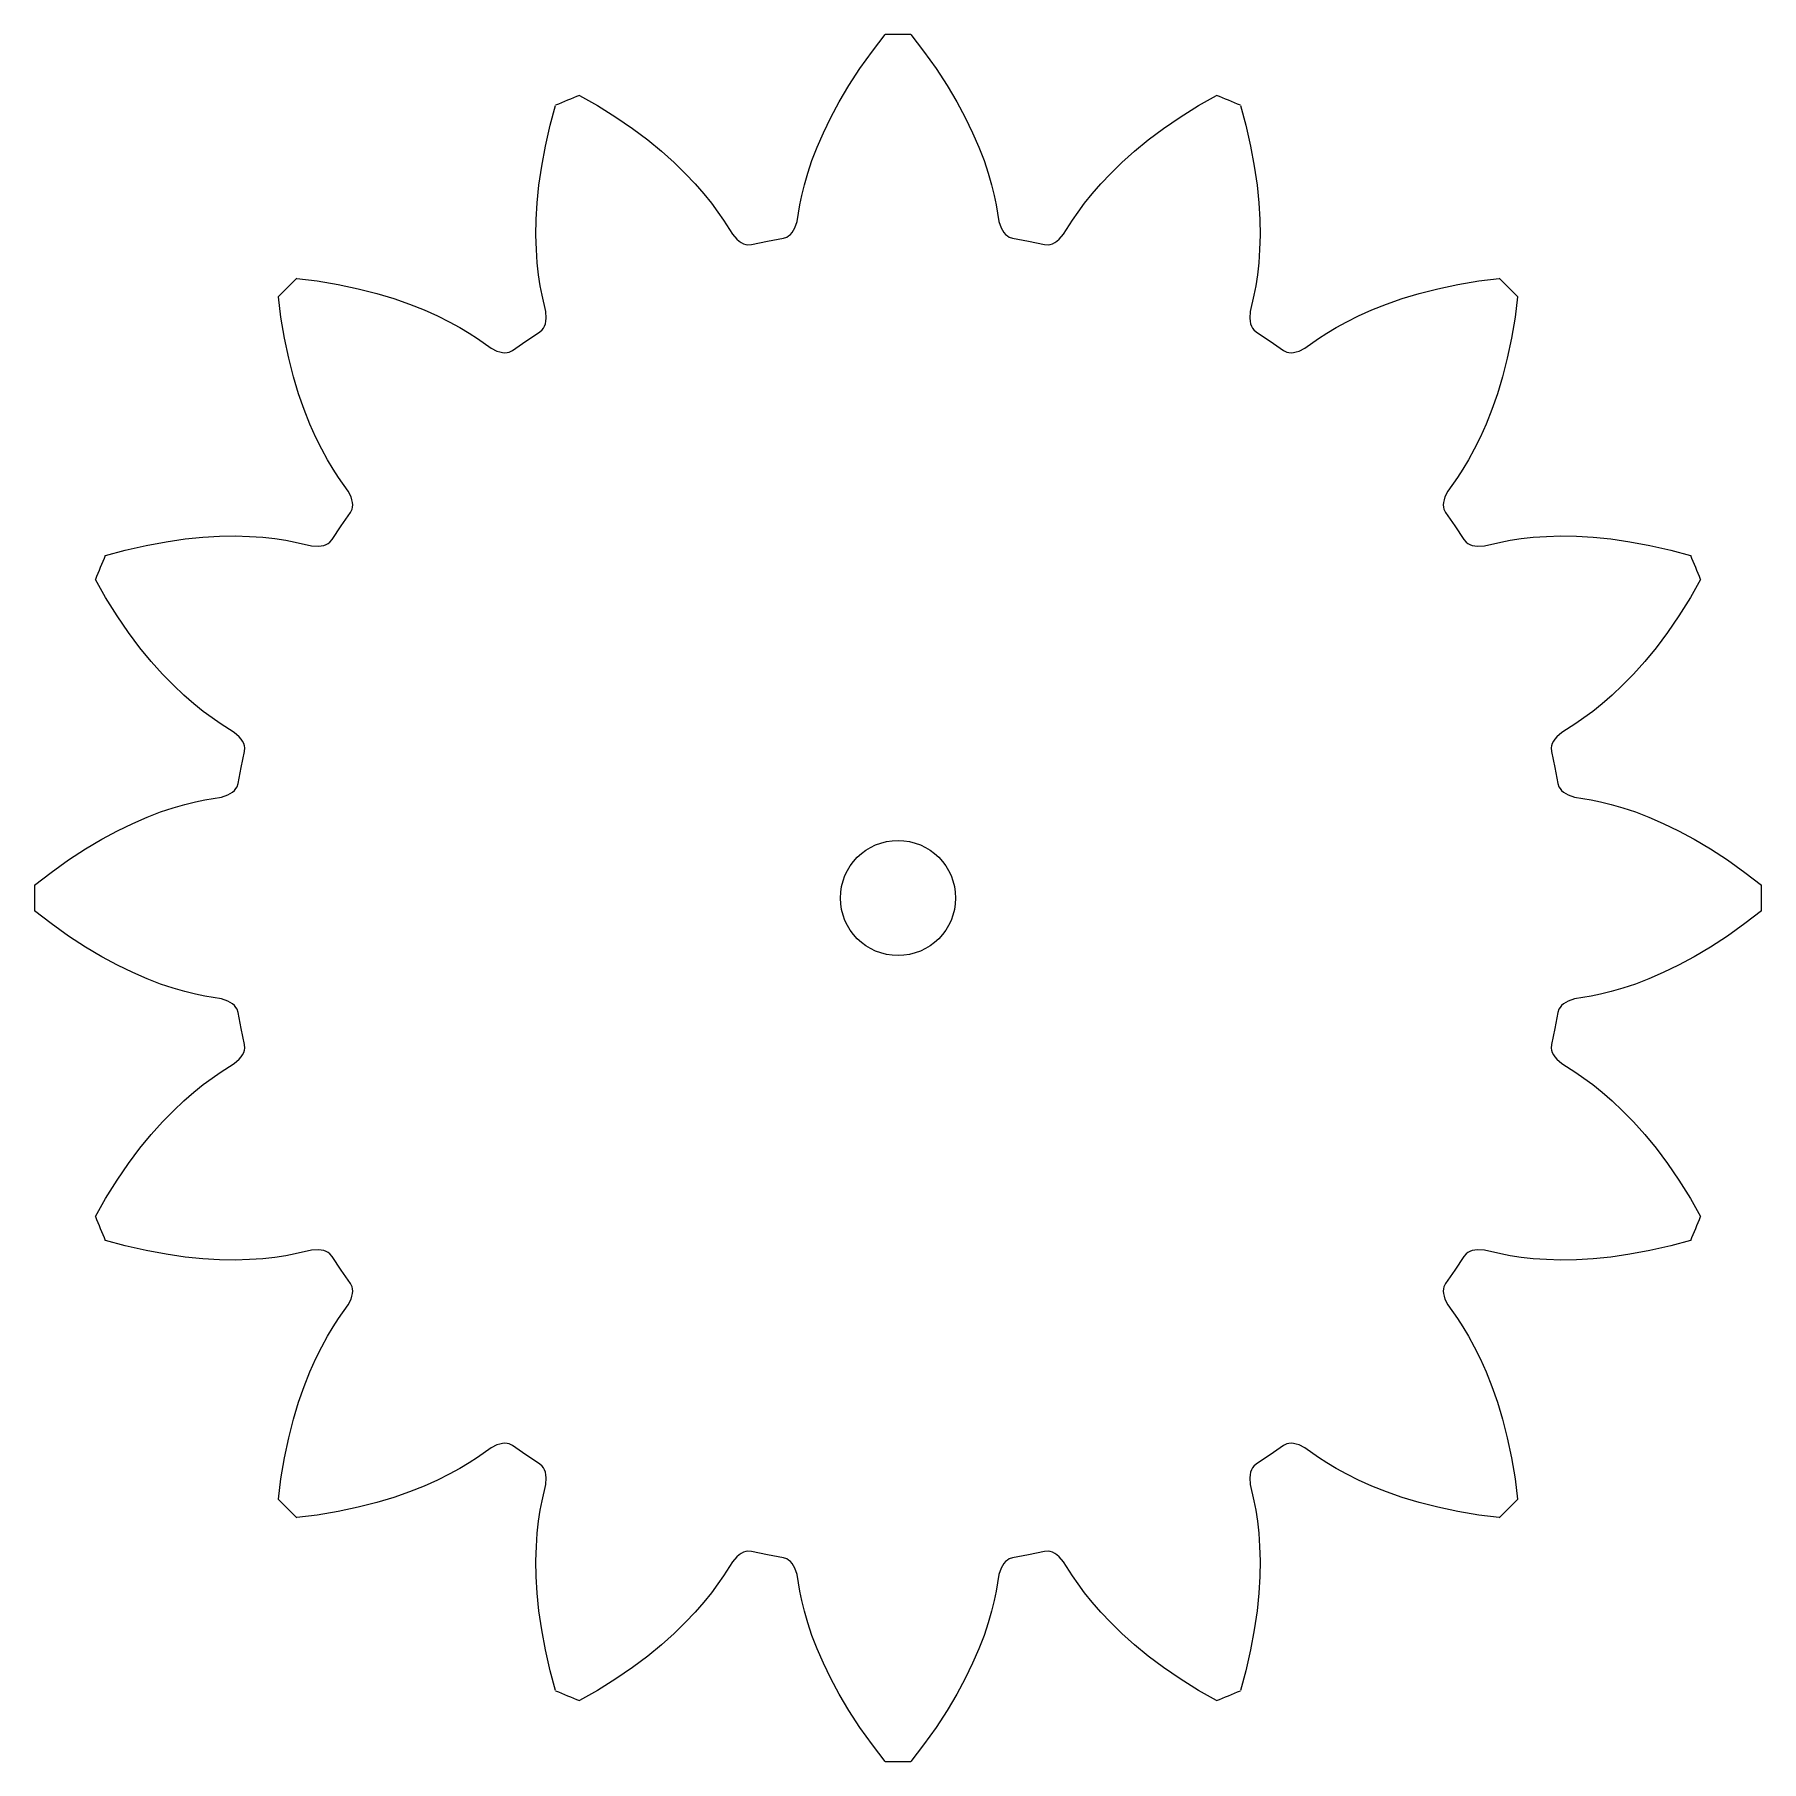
# Model space of a CAD drawing. Extents: x -22.5 to 22.5, y -22.5 to 22.5.
import ezdxf

# ---------------------------------------------------------------- set-up
doc = ezdxf.new("R2010")
doc.units = 0

msp = doc.modelspace()

# ---------------------------------------------------------------- linework, layer by layer
msp.add_circle((0, 0), 1.5)
msp.add_circle((0, 0), 1.5)
at = {"layer": 'layer0'}
for p, q in [((-0.992, 21.616), (-0.668, 22.071)), ((-0.668, 22.071), (-0.338, 22.497)), ((0.338, 22.497), (0.668, 22.071)), ((0.668, 22.071), (0.992, 21.616)), ((-1.279, 21.173), (-0.992, 21.616)), ((0.992, 21.616), (1.279, 21.173)), ((-1.533, 20.744), (-1.279, 21.173)), ((1.279, 21.173), (1.533, 20.744)), ((-8.297, 20.914), (-7.829, 20.647)), ((-1.753, 20.334), (-1.533, 20.744)), ((1.533, 20.744), (1.753, 20.334)), ((7.829, 20.647), (8.297, 20.914)), ((-9.063, 20.135), (-8.922, 20.655)), ((-7.829, 20.647), (-7.356, 20.35)), ((-7.356, 20.35), (-6.921, 20.051)), ((-1.944, 19.94), (-1.753, 20.334)), ((1.753, 20.334), (1.944, 19.94)), ((6.921, 20.051), (7.356, 20.35)), ((7.356, 20.35), (7.829, 20.647)), ((8.922, 20.655), (9.063, 20.135)), ((-9.188, 19.591), (-9.063, 20.135)), ((-6.921, 20.051), (-6.522, 19.752)), ((-2.106, 19.566), (-1.944, 19.94)), ((1.944, 19.94), (2.106, 19.566)), ((6.522, 19.752), (6.921, 20.051)), ((9.063, 20.135), (9.188, 19.591)), ((-9.285, 19.072), (-9.188, 19.591)), ((-6.522, 19.752), (-6.161, 19.457)), ((-6.161, 19.457), (-5.835, 19.166)), ((-2.241, 19.215), (-2.106, 19.566)), ((2.106, 19.566), (2.241, 19.215)), ((5.835, 19.166), (6.161, 19.457)), ((6.161, 19.457), (6.522, 19.752)), ((9.188, 19.591), (9.285, 19.072)), ((-9.355, 18.578), (-9.285, 19.072)), ((-5.835, 19.166), (-5.542, 18.883)), ((-2.351, 18.887), (-2.241, 19.215)), ((2.241, 19.215), (2.351, 18.887)), ((5.542, 18.883), (5.835, 19.166)), ((9.285, 19.072), (9.355, 18.578)), ((-9.401, 18.115), (-9.355, 18.578)), ((-5.542, 18.883), (-5.283, 18.61)), ((-5.283, 18.61), (-5.056, 18.349)), ((-2.507, 18.309), (-2.439, 18.584)), ((-2.439, 18.584), (-2.351, 18.887)), ((2.351, 18.887), (2.439, 18.584)), ((2.439, 18.584), (2.507, 18.309)), ((5.056, 18.349), (5.283, 18.61)), ((5.283, 18.61), (5.542, 18.883)), ((9.355, 18.578), (9.401, 18.115)), ((-9.427, 17.678), (-9.401, 18.115)), ((-5.056, 18.349), (-4.858, 18.103)), ((-4.858, 18.103), (-4.691, 17.875)), ((-2.631, 17.629), (-2.557, 18.059)), ((-2.557, 18.059), (-2.507, 18.309)), ((2.507, 18.309), (2.557, 18.059)), ((2.557, 18.059), (2.631, 17.629)), ((4.691, 17.875), (4.858, 18.103)), ((4.858, 18.103), (5.056, 18.349)), ((9.401, 18.115), (9.427, 17.678)), ((-9.433, 17.271), (-9.427, 17.678)), ((-4.691, 17.875), (-4.548, 17.663)), ((-4.548, 17.663), (-4.315, 17.294)), ((-2.688, 17.467), (-2.631, 17.629)), ((2.631, 17.629), (2.688, 17.467)), ((4.315, 17.294), (4.548, 17.663)), ((4.548, 17.663), (4.691, 17.875)), ((9.427, 17.678), (9.433, 17.271)), ((-9.423, 16.895), (-9.433, 17.271)), ((-4.315, 17.294), (-4.201, 17.166)), ((-4.201, 17.166), (-4.142, 17.117)), ((-4.142, 17.117), (-4.084, 17.078)), ((-3.82, 17.027), (-3.404, 17.115)), ((-3.404, 17.115), (-2.987, 17.192)), ((-2.987, 17.192), (-2.898, 17.222)), ((-2.898, 17.222), (-2.85, 17.252)), ((-2.85, 17.252), (-2.804, 17.292)), ((-2.804, 17.292), (-2.762, 17.341)), ((-2.762, 17.341), (-2.723, 17.399)), ((-2.723, 17.399), (-2.688, 17.467)), ((2.688, 17.467), (2.723, 17.399)), ((2.723, 17.399), (2.762, 17.341)), ((2.762, 17.341), (2.804, 17.292)), ((2.804, 17.292), (2.85, 17.252)), ((2.85, 17.252), (2.898, 17.222)), ((2.898, 17.222), (2.987, 17.192)), ((2.987, 17.192), (3.404, 17.115)), ((3.404, 17.115), (3.82, 17.027)), ((4.084, 17.078), (4.142, 17.117)), ((4.142, 17.117), (4.201, 17.166)), ((4.201, 17.166), (4.315, 17.294)), ((9.433, 17.271), (9.423, 16.895)), ((-9.4, 16.55), (-9.423, 16.895)), ((-4.084, 17.078), (-4.026, 17.049)), ((-4.026, 17.049), (-3.969, 17.029)), ((-3.969, 17.029), (-3.914, 17.02)), ((-3.914, 17.02), (-3.82, 17.027)), ((3.82, 17.027), (3.914, 17.02)), ((3.914, 17.02), (3.969, 17.029)), ((3.969, 17.029), (4.026, 17.049)), ((4.026, 17.049), (4.084, 17.078)), ((9.423, 16.895), (9.4, 16.55)), ((-9.365, 16.236), (-9.4, 16.55)), ((-9.323, 15.956), (-9.365, 16.236)), ((9.365, 16.236), (9.323, 15.956)), ((9.4, 16.55), (9.365, 16.236)), ((-15.669, 16.147), (-15.134, 16.079)), ((-15.134, 16.079), (-14.584, 15.986)), ((-14.584, 15.986), (-14.067, 15.876)), ((-14.067, 15.876), (-13.584, 15.752)), ((-13.584, 15.752), (-13.138, 15.618)), ((-9.274, 15.705), (-9.323, 15.956)), ((9.323, 15.956), (9.274, 15.705)), ((13.138, 15.618), (13.584, 15.752)), ((13.584, 15.752), (14.067, 15.876)), ((14.067, 15.876), (14.584, 15.986)), ((14.584, 15.986), (15.134, 16.079)), ((15.134, 16.079), (15.669, 16.147)), ((-16.079, 15.134), (-16.147, 15.669)), ((-13.138, 15.618), (-12.725, 15.474)), ((-12.725, 15.474), (-12.346, 15.324)), ((-12.346, 15.324), (-12.003, 15.172)), ((-9.177, 15.28), (-9.274, 15.705)), ((9.274, 15.705), (9.177, 15.28)), ((12.003, 15.172), (12.346, 15.324)), ((12.346, 15.324), (12.725, 15.474)), ((12.725, 15.474), (13.138, 15.618)), ((16.147, 15.669), (16.079, 15.134)), ((-15.986, 14.584), (-16.079, 15.134)), ((-12.003, 15.172), (-11.693, 15.018)), ((-11.693, 15.018), (-11.416, 14.866)), ((-11.416, 14.866), (-11.174, 14.719)), ((-9.235, 14.848), (-9.208, 14.902)), ((-9.208, 14.902), (-9.188, 14.964)), ((-9.188, 14.964), (-9.174, 15.033)), ((-9.168, 15.108), (-9.177, 15.28)), ((-9.174, 15.033), (-9.168, 15.108)), ((9.177, 15.28), (9.168, 15.108)), ((9.168, 15.108), (9.174, 15.033)), ((9.174, 15.033), (9.188, 14.964)), ((9.188, 14.964), (9.208, 14.902)), ((9.208, 14.902), (9.235, 14.848)), ((11.174, 14.719), (11.416, 14.866)), ((11.416, 14.866), (11.693, 15.018)), ((11.693, 15.018), (12.003, 15.172)), ((16.079, 15.134), (15.986, 14.584)), ((-15.876, 14.067), (-15.986, 14.584)), ((-11.174, 14.719), (-10.961, 14.578)), ((-10.961, 14.578), (-10.605, 14.326)), ((-10.045, 14.269), (-9.695, 14.509)), ((-9.695, 14.509), (-9.339, 14.741)), ((-9.339, 14.741), (-9.268, 14.802)), ((-9.268, 14.802), (-9.235, 14.848)), ((9.235, 14.848), (9.268, 14.802)), ((9.268, 14.802), (9.339, 14.741)), ((9.339, 14.741), (9.695, 14.509)), ((9.695, 14.509), (10.045, 14.269)), ((10.605, 14.326), (10.961, 14.578)), ((10.961, 14.578), (11.174, 14.719)), ((15.986, 14.584), (15.876, 14.067)), ((-15.752, 13.584), (-15.876, 14.067)), ((-10.605, 14.326), (-10.45, 14.252)), ((-10.45, 14.252), (-10.377, 14.229)), ((-10.377, 14.229), (-10.309, 14.215)), ((-10.309, 14.215), (-10.244, 14.21)), ((-10.244, 14.21), (-10.184, 14.214)), ((-10.184, 14.214), (-10.129, 14.227)), ((-10.129, 14.227), (-10.045, 14.269)), ((10.045, 14.269), (10.129, 14.227)), ((10.129, 14.227), (10.184, 14.214)), ((10.184, 14.214), (10.244, 14.21)), ((10.244, 14.21), (10.309, 14.215)), ((10.309, 14.215), (10.377, 14.229)), ((10.377, 14.229), (10.45, 14.252)), ((10.45, 14.252), (10.605, 14.326)), ((15.876, 14.067), (15.752, 13.584)), ((-15.618, 13.138), (-15.752, 13.584)), ((15.752, 13.584), (15.618, 13.138)), ((-15.474, 12.725), (-15.618, 13.138)), ((15.618, 13.138), (15.474, 12.725)), ((-15.324, 12.346), (-15.474, 12.725)), ((15.474, 12.725), (15.324, 12.346)), ((-15.172, 12.003), (-15.324, 12.346)), ((15.324, 12.346), (15.172, 12.003)), ((-15.018, 11.693), (-15.172, 12.003)), ((15.172, 12.003), (15.018, 11.693)), ((-14.866, 11.416), (-15.018, 11.693)), ((-14.719, 11.174), (-14.866, 11.416)), ((14.866, 11.416), (14.719, 11.174)), ((15.018, 11.693), (14.866, 11.416)), ((-14.578, 10.961), (-14.719, 11.174)), ((-14.326, 10.605), (-14.578, 10.961)), ((14.578, 10.961), (14.326, 10.605)), ((14.719, 11.174), (14.578, 10.961)), ((-14.252, 10.45), (-14.326, 10.605)), ((-14.229, 10.377), (-14.252, 10.45)), ((-14.215, 10.309), (-14.229, 10.377)), ((14.229, 10.377), (14.215, 10.309)), ((14.252, 10.45), (14.229, 10.377)), ((14.326, 10.605), (14.252, 10.45)), ((-14.509, 9.695), (-14.269, 10.045)), ((-14.269, 10.045), (-14.227, 10.129)), ((-14.227, 10.129), (-14.214, 10.184)), ((-14.21, 10.244), (-14.215, 10.309)), ((-14.214, 10.184), (-14.21, 10.244)), ((14.215, 10.309), (14.21, 10.244)), ((14.21, 10.244), (14.214, 10.184)), ((14.214, 10.184), (14.227, 10.129)), ((14.227, 10.129), (14.269, 10.045)), ((14.269, 10.045), (14.509, 9.695)), ((-14.741, 9.339), (-14.509, 9.695)), ((14.509, 9.695), (14.741, 9.339)), ((-20.655, 8.922), (-20.135, 9.063)), ((-20.135, 9.063), (-19.591, 9.188)), ((-19.591, 9.188), (-19.072, 9.285)), ((-19.072, 9.285), (-18.578, 9.355)), ((-18.578, 9.355), (-18.115, 9.401)), ((-18.115, 9.401), (-17.678, 9.427)), ((-17.678, 9.427), (-17.271, 9.433)), ((-17.271, 9.433), (-16.895, 9.423)), ((-16.895, 9.423), (-16.55, 9.4)), ((-16.55, 9.4), (-16.236, 9.365)), ((-16.236, 9.365), (-15.956, 9.323)), ((-15.956, 9.323), (-15.705, 9.274)), ((-15.705, 9.274), (-15.28, 9.177)), ((-15.28, 9.177), (-15.108, 9.168)), ((-15.108, 9.168), (-15.033, 9.174)), ((-15.033, 9.174), (-14.964, 9.188)), ((-14.964, 9.188), (-14.902, 9.208)), ((-14.902, 9.208), (-14.848, 9.235)), ((-14.848, 9.235), (-14.802, 9.268)), ((-14.802, 9.268), (-14.741, 9.339)), ((14.741, 9.339), (14.802, 9.268)), ((14.802, 9.268), (14.848, 9.235)), ((14.848, 9.235), (14.902, 9.208)), ((14.902, 9.208), (14.964, 9.188)), ((14.964, 9.188), (15.033, 9.174)), ((15.033, 9.174), (15.108, 9.168)), ((15.108, 9.168), (15.28, 9.177)), ((15.28, 9.177), (15.705, 9.274)), ((15.705, 9.274), (15.956, 9.323)), ((15.956, 9.323), (16.236, 9.365)), ((16.236, 9.365), (16.55, 9.4)), ((16.55, 9.4), (16.895, 9.423)), ((16.895, 9.423), (17.271, 9.433)), ((17.271, 9.433), (17.678, 9.427)), ((17.678, 9.427), (18.115, 9.401)), ((18.115, 9.401), (18.578, 9.355)), ((18.578, 9.355), (19.072, 9.285)), ((19.072, 9.285), (19.591, 9.188)), ((19.591, 9.188), (20.135, 9.063)), ((20.135, 9.063), (20.655, 8.922)), ((-20.647, 7.829), (-20.914, 8.297)), ((20.914, 8.297), (20.647, 7.829)), ((-20.35, 7.356), (-20.647, 7.829)), ((20.647, 7.829), (20.35, 7.356)), ((-20.051, 6.921), (-20.35, 7.356)), ((20.35, 7.356), (20.051, 6.921)), ((-19.752, 6.522), (-20.051, 6.921)), ((20.051, 6.921), (19.752, 6.522)), ((-19.457, 6.161), (-19.752, 6.522)), ((19.752, 6.522), (19.457, 6.161)), ((-19.166, 5.835), (-19.457, 6.161)), ((19.457, 6.161), (19.166, 5.835)), ((-18.883, 5.542), (-19.166, 5.835)), ((-18.61, 5.283), (-18.883, 5.542)), ((18.883, 5.542), (18.61, 5.283)), ((19.166, 5.835), (18.883, 5.542)), ((-18.349, 5.056), (-18.61, 5.283)), ((-18.103, 4.858), (-18.349, 5.056)), ((18.349, 5.056), (18.103, 4.858)), ((18.61, 5.283), (18.349, 5.056)), ((-17.875, 4.691), (-18.103, 4.858)), ((-17.663, 4.548), (-17.875, 4.691)), ((-17.294, 4.315), (-17.663, 4.548)), ((17.663, 4.548), (17.294, 4.315)), ((17.875, 4.691), (17.663, 4.548)), ((18.103, 4.858), (17.875, 4.691)), ((-17.166, 4.201), (-17.294, 4.315)), ((-17.117, 4.142), (-17.166, 4.201)), ((-17.078, 4.084), (-17.117, 4.142)), ((-17.049, 4.026), (-17.078, 4.084)), ((17.078, 4.084), (17.049, 4.026)), ((17.117, 4.142), (17.078, 4.084)), ((17.166, 4.201), (17.117, 4.142)), ((17.294, 4.315), (17.166, 4.201)), ((-17.115, 3.404), (-17.027, 3.82)), ((-17.029, 3.969), (-17.049, 4.026)), ((-17.02, 3.914), (-17.029, 3.969)), ((-17.027, 3.82), (-17.02, 3.914)), ((17.029, 3.969), (17.02, 3.914)), ((17.02, 3.914), (17.027, 3.82)), ((17.027, 3.82), (17.115, 3.404)), ((17.049, 4.026), (17.029, 3.969)), ((-17.192, 2.987), (-17.115, 3.404)), ((17.115, 3.404), (17.192, 2.987)), ((-17.467, 2.688), (-17.399, 2.723)), ((-17.399, 2.723), (-17.341, 2.762)), ((-17.341, 2.762), (-17.292, 2.804)), ((-17.292, 2.804), (-17.252, 2.85)), ((-17.252, 2.85), (-17.222, 2.898)), ((-17.222, 2.898), (-17.192, 2.987)), ((17.192, 2.987), (17.222, 2.898)), ((17.222, 2.898), (17.252, 2.85)), ((17.252, 2.85), (17.292, 2.804)), ((17.292, 2.804), (17.341, 2.762)), ((17.341, 2.762), (17.399, 2.723)), ((17.399, 2.723), (17.467, 2.688)), ((-19.215, 2.241), (-18.887, 2.351)), ((-18.887, 2.351), (-18.584, 2.439)), ((-18.584, 2.439), (-18.309, 2.507)), ((-18.309, 2.507), (-18.059, 2.557)), ((-18.059, 2.557), (-17.629, 2.631)), ((-17.629, 2.631), (-17.467, 2.688)), ((17.467, 2.688), (17.629, 2.631)), ((17.629, 2.631), (18.059, 2.557)), ((18.059, 2.557), (18.309, 2.507)), ((18.309, 2.507), (18.584, 2.439)), ((18.584, 2.439), (18.887, 2.351)), ((18.887, 2.351), (19.215, 2.241)), ((-20.334, 1.753), (-19.94, 1.944)), ((-19.94, 1.944), (-19.566, 2.106)), ((-19.566, 2.106), (-19.215, 2.241)), ((19.215, 2.241), (19.566, 2.106)), ((19.566, 2.106), (19.94, 1.944)), ((19.94, 1.944), (20.334, 1.753)), ((-21.173, 1.279), (-20.744, 1.533)), ((-20.744, 1.533), (-20.334, 1.753)), ((20.334, 1.753), (20.744, 1.533)), ((20.744, 1.533), (21.173, 1.279)), ((-22.071, 0.668), (-21.616, 0.992)), ((-21.616, 0.992), (-21.173, 1.279)), ((21.173, 1.279), (21.616, 0.992)), ((21.616, 0.992), (22.071, 0.668)), ((-22.497, 0.338), (-22.071, 0.668)), ((22.071, 0.668), (22.497, 0.338)), ((-22.071, -0.668), (-22.497, -0.338)), ((22.497, -0.338), (22.071, -0.668)), ((-21.616, -0.992), (-22.071, -0.668)), ((22.071, -0.668), (21.616, -0.992)), ((-21.173, -1.279), (-21.616, -0.992)), ((-20.744, -1.533), (-21.173, -1.279)), ((21.173, -1.279), (20.744, -1.533)), ((21.616, -0.992), (21.173, -1.279)), ((-20.334, -1.753), (-20.744, -1.533)), ((-19.94, -1.944), (-20.334, -1.753)), ((20.334, -1.753), (19.94, -1.944)), ((20.744, -1.533), (20.334, -1.753)), ((-19.566, -2.106), (-19.94, -1.944)), ((-19.215, -2.241), (-19.566, -2.106)), ((-18.887, -2.351), (-19.215, -2.241)), ((19.215, -2.241), (18.887, -2.351)), ((19.566, -2.106), (19.215, -2.241)), ((19.94, -1.944), (19.566, -2.106)), ((-18.584, -2.439), (-18.887, -2.351)), ((-18.309, -2.507), (-18.584, -2.439)), ((-18.059, -2.557), (-18.309, -2.507)), ((-17.629, -2.631), (-18.059, -2.557)), ((-17.467, -2.688), (-17.629, -2.631)), ((-17.399, -2.723), (-17.467, -2.688)), ((17.467, -2.688), (17.399, -2.723)), ((17.629, -2.631), (17.467, -2.688)), ((18.059, -2.557), (17.629, -2.631)), ((18.309, -2.507), (18.059, -2.557)), ((18.584, -2.439), (18.309, -2.507)), ((18.887, -2.351), (18.584, -2.439)), ((-17.341, -2.762), (-17.399, -2.723)), ((-17.292, -2.804), (-17.341, -2.762)), ((-17.252, -2.85), (-17.292, -2.804)), ((-17.222, -2.898), (-17.252, -2.85)), ((-17.192, -2.987), (-17.222, -2.898)), ((-17.115, -3.404), (-17.192, -2.987)), ((17.192, -2.987), (17.115, -3.404)), ((17.222, -2.898), (17.192, -2.987)), ((17.252, -2.85), (17.222, -2.898)), ((17.292, -2.804), (17.252, -2.85)), ((17.341, -2.762), (17.292, -2.804)), ((17.399, -2.723), (17.341, -2.762)), ((-17.027, -3.82), (-17.115, -3.404)), ((17.115, -3.404), (17.027, -3.82)), ((-17.078, -4.084), (-17.049, -4.026)), ((-17.049, -4.026), (-17.029, -3.969)), ((-17.029, -3.969), (-17.02, -3.914)), ((-17.02, -3.914), (-17.027, -3.82)), ((17.027, -3.82), (17.02, -3.914)), ((17.02, -3.914), (17.029, -3.969)), ((17.029, -3.969), (17.049, -4.026)), ((17.049, -4.026), (17.078, -4.084)), ((-17.663, -4.548), (-17.294, -4.315)), ((-17.294, -4.315), (-17.166, -4.201)), ((-17.166, -4.201), (-17.117, -4.142)), ((-17.117, -4.142), (-17.078, -4.084)), ((17.078, -4.084), (17.117, -4.142)), ((17.117, -4.142), (17.166, -4.201)), ((17.166, -4.201), (17.294, -4.315)), ((17.294, -4.315), (17.663, -4.548)), ((-18.349, -5.056), (-18.103, -4.858)), ((-18.103, -4.858), (-17.875, -4.691)), ((-17.875, -4.691), (-17.663, -4.548)), ((17.663, -4.548), (17.875, -4.691)), ((17.875, -4.691), (18.103, -4.858)), ((18.103, -4.858), (18.349, -5.056)), ((-18.883, -5.542), (-18.61, -5.283)), ((-18.61, -5.283), (-18.349, -5.056)), ((18.349, -5.056), (18.61, -5.283)), ((18.61, -5.283), (18.883, -5.542)), ((-19.457, -6.161), (-19.166, -5.835)), ((-19.166, -5.835), (-18.883, -5.542)), ((18.883, -5.542), (19.166, -5.835)), ((19.166, -5.835), (19.457, -6.161)), ((-19.752, -6.522), (-19.457, -6.161)), ((19.457, -6.161), (19.752, -6.522)), ((-20.051, -6.921), (-19.752, -6.522)), ((19.752, -6.522), (20.051, -6.921)), ((-20.35, -7.356), (-20.051, -6.921)), ((20.051, -6.921), (20.35, -7.356)), ((-20.647, -7.829), (-20.35, -7.356)), ((20.35, -7.356), (20.647, -7.829)), ((-20.914, -8.297), (-20.647, -7.829)), ((20.647, -7.829), (20.914, -8.297)), ((-20.135, -9.063), (-20.655, -8.922)), ((20.655, -8.922), (20.135, -9.063)), ((-19.591, -9.188), (-20.135, -9.063)), ((-19.072, -9.285), (-19.591, -9.188)), ((-18.578, -9.355), (-19.072, -9.285)), ((-18.115, -9.401), (-18.578, -9.355)), ((-17.678, -9.427), (-18.115, -9.401)), ((-17.271, -9.433), (-17.678, -9.427)), ((-16.895, -9.423), (-17.271, -9.433)), ((-16.55, -9.4), (-16.895, -9.423)), ((-16.236, -9.365), (-16.55, -9.4)), ((-15.956, -9.323), (-16.236, -9.365)), ((-15.705, -9.274), (-15.956, -9.323)), ((-15.28, -9.177), (-15.705, -9.274)), ((-15.108, -9.168), (-15.28, -9.177)), ((-15.033, -9.174), (-15.108, -9.168)), ((-14.964, -9.188), (-15.033, -9.174)), ((-14.902, -9.208), (-14.964, -9.188)), ((-14.848, -9.235), (-14.902, -9.208)), ((-14.802, -9.268), (-14.848, -9.235)), ((-14.741, -9.339), (-14.802, -9.268)), ((-14.509, -9.695), (-14.741, -9.339)), ((14.741, -9.339), (14.509, -9.695)), ((14.802, -9.268), (14.741, -9.339)), ((14.848, -9.235), (14.802, -9.268)), ((14.902, -9.208), (14.848, -9.235)), ((14.964, -9.188), (14.902, -9.208)), ((15.033, -9.174), (14.964, -9.188)), ((15.108, -9.168), (15.033, -9.174)), ((15.28, -9.177), (15.108, -9.168)), ((15.705, -9.274), (15.28, -9.177)), ((15.956, -9.323), (15.705, -9.274)), ((16.236, -9.365), (15.956, -9.323)), ((16.55, -9.4), (16.236, -9.365)), ((16.895, -9.423), (16.55, -9.4)), ((17.271, -9.433), (16.895, -9.423)), ((17.678, -9.427), (17.271, -9.433)), ((18.115, -9.401), (17.678, -9.427)), ((18.578, -9.355), (18.115, -9.401)), ((19.072, -9.285), (18.578, -9.355)), ((19.591, -9.188), (19.072, -9.285)), ((20.135, -9.063), (19.591, -9.188)), ((-14.269, -10.045), (-14.509, -9.695)), ((14.509, -9.695), (14.269, -10.045)), ((-14.227, -10.129), (-14.269, -10.045)), ((-14.229, -10.377), (-14.215, -10.309)), ((-14.214, -10.184), (-14.227, -10.129)), ((-14.215, -10.309), (-14.21, -10.244)), ((-14.21, -10.244), (-14.214, -10.184)), ((14.214, -10.184), (14.21, -10.244)), ((14.21, -10.244), (14.215, -10.309)), ((14.227, -10.129), (14.214, -10.184)), ((14.215, -10.309), (14.229, -10.377)), ((14.269, -10.045), (14.227, -10.129)), ((-14.578, -10.961), (-14.326, -10.605)), ((-14.326, -10.605), (-14.252, -10.45)), ((-14.252, -10.45), (-14.229, -10.377)), ((14.229, -10.377), (14.252, -10.45)), ((14.252, -10.45), (14.326, -10.605)), ((14.326, -10.605), (14.578, -10.961)), ((-14.866, -11.416), (-14.719, -11.174)), ((-14.719, -11.174), (-14.578, -10.961)), ((14.578, -10.961), (14.719, -11.174)), ((14.719, -11.174), (14.866, -11.416)), ((-15.172, -12.003), (-15.018, -11.693)), ((-15.018, -11.693), (-14.866, -11.416)), ((14.866, -11.416), (15.018, -11.693)), ((15.018, -11.693), (15.172, -12.003)), ((-15.324, -12.346), (-15.172, -12.003)), ((15.172, -12.003), (15.324, -12.346)), ((-15.474, -12.725), (-15.324, -12.346)), ((15.324, -12.346), (15.474, -12.725)), ((-15.618, -13.138), (-15.474, -12.725)), ((15.474, -12.725), (15.618, -13.138)), ((-15.752, -13.584), (-15.618, -13.138)), ((15.618, -13.138), (15.752, -13.584)), ((-15.876, -14.067), (-15.752, -13.584)), ((15.752, -13.584), (15.876, -14.067)), ((-15.986, -14.584), (-15.876, -14.067)), ((-10.605, -14.326), (-10.961, -14.578)), ((-10.45, -14.252), (-10.605, -14.326)), ((-10.377, -14.229), (-10.45, -14.252)), ((-10.309, -14.215), (-10.377, -14.229)), ((-10.244, -14.21), (-10.309, -14.215)), ((-10.184, -14.214), (-10.244, -14.21)), ((-10.129, -14.227), (-10.184, -14.214)), ((-10.045, -14.269), (-10.129, -14.227)), ((-9.695, -14.509), (-10.045, -14.269)), ((10.045, -14.269), (9.695, -14.509)), ((10.129, -14.227), (10.045, -14.269)), ((10.184, -14.214), (10.129, -14.227)), ((10.244, -14.21), (10.184, -14.214)), ((10.309, -14.215), (10.244, -14.21)), ((10.377, -14.229), (10.309, -14.215)), ((10.45, -14.252), (10.377, -14.229)), ((10.605, -14.326), (10.45, -14.252)), ((10.961, -14.578), (10.605, -14.326)), ((15.876, -14.067), (15.986, -14.584)), ((-16.079, -15.134), (-15.986, -14.584)), ((-11.174, -14.719), (-11.416, -14.866)), ((-10.961, -14.578), (-11.174, -14.719)), ((-9.339, -14.741), (-9.695, -14.509)), ((-9.268, -14.802), (-9.339, -14.741)), ((-9.235, -14.848), (-9.268, -14.802)), ((-9.208, -14.902), (-9.235, -14.848)), ((9.235, -14.848), (9.208, -14.902)), ((9.268, -14.802), (9.235, -14.848)), ((9.339, -14.741), (9.268, -14.802)), ((9.695, -14.509), (9.339, -14.741)), ((11.174, -14.719), (10.961, -14.578)), ((11.416, -14.866), (11.174, -14.719)), ((15.986, -14.584), (16.079, -15.134)), ((-16.147, -15.669), (-16.079, -15.134)), ((-12.003, -15.172), (-12.346, -15.324)), ((-11.693, -15.018), (-12.003, -15.172)), ((-11.416, -14.866), (-11.693, -15.018)), ((-9.274, -15.705), (-9.177, -15.28)), ((-9.188, -14.964), (-9.208, -14.902)), ((-9.174, -15.033), (-9.188, -14.964)), ((-9.177, -15.28), (-9.168, -15.108)), ((-9.168, -15.108), (-9.174, -15.033)), ((9.174, -15.033), (9.168, -15.108)), ((9.168, -15.108), (9.177, -15.28)), ((9.188, -14.964), (9.174, -15.033)), ((9.177, -15.28), (9.274, -15.705)), ((9.208, -14.902), (9.188, -14.964)), ((11.693, -15.018), (11.416, -14.866)), ((12.003, -15.172), (11.693, -15.018)), ((12.346, -15.324), (12.003, -15.172)), ((16.079, -15.134), (16.147, -15.669)), ((-13.138, -15.618), (-13.584, -15.752)), ((-12.725, -15.474), (-13.138, -15.618)), ((-12.346, -15.324), (-12.725, -15.474)), ((-9.323, -15.956), (-9.274, -15.705)), ((9.274, -15.705), (9.323, -15.956)), ((12.725, -15.474), (12.346, -15.324)), ((13.138, -15.618), (12.725, -15.474)), ((13.584, -15.752), (13.138, -15.618)), ((-15.134, -16.079), (-15.669, -16.147)), ((-14.584, -15.986), (-15.134, -16.079)), ((-14.067, -15.876), (-14.584, -15.986)), ((-13.584, -15.752), (-14.067, -15.876)), ((-9.365, -16.236), (-9.323, -15.956)), ((9.323, -15.956), (9.365, -16.236)), ((14.067, -15.876), (13.584, -15.752)), ((14.584, -15.986), (14.067, -15.876)), ((15.134, -16.079), (14.584, -15.986)), ((15.669, -16.147), (15.134, -16.079)), ((-9.423, -16.895), (-9.4, -16.55)), ((-9.4, -16.55), (-9.365, -16.236)), ((9.365, -16.236), (9.4, -16.55)), ((9.4, -16.55), (9.423, -16.895)), ((-9.433, -17.271), (-9.423, -16.895)), ((-4.084, -17.078), (-4.142, -17.117)), ((-4.026, -17.049), (-4.084, -17.078)), ((-3.969, -17.029), (-4.026, -17.049)), ((-3.914, -17.02), (-3.969, -17.029)), ((-3.82, -17.027), (-3.914, -17.02)), ((-3.404, -17.115), (-3.82, -17.027)), ((3.82, -17.027), (3.404, -17.115)), ((3.914, -17.02), (3.82, -17.027)), ((3.969, -17.029), (3.914, -17.02)), ((4.026, -17.049), (3.969, -17.029)), ((4.084, -17.078), (4.026, -17.049)), ((4.142, -17.117), (4.084, -17.078)), ((9.423, -16.895), (9.433, -17.271)), ((-9.427, -17.678), (-9.433, -17.271)), ((-4.315, -17.294), (-4.548, -17.663)), ((-4.201, -17.166), (-4.315, -17.294)), ((-4.142, -17.117), (-4.201, -17.166)), ((-2.987, -17.192), (-3.404, -17.115)), ((-2.898, -17.222), (-2.987, -17.192)), ((-2.85, -17.252), (-2.898, -17.222)), ((-2.804, -17.292), (-2.85, -17.252)), ((-2.762, -17.341), (-2.804, -17.292)), ((-2.723, -17.399), (-2.762, -17.341)), ((-2.688, -17.467), (-2.723, -17.399)), ((-2.631, -17.629), (-2.688, -17.467)), ((2.688, -17.467), (2.631, -17.629)), ((2.723, -17.399), (2.688, -17.467)), ((2.762, -17.341), (2.723, -17.399)), ((2.804, -17.292), (2.762, -17.341)), ((2.85, -17.252), (2.804, -17.292)), ((2.898, -17.222), (2.85, -17.252)), ((2.987, -17.192), (2.898, -17.222)), ((3.404, -17.115), (2.987, -17.192)), ((4.201, -17.166), (4.142, -17.117)), ((4.315, -17.294), (4.201, -17.166)), ((4.548, -17.663), (4.315, -17.294)), ((9.433, -17.271), (9.427, -17.678)), ((-9.401, -18.115), (-9.427, -17.678)), ((-4.691, -17.875), (-4.858, -18.103)), ((-4.548, -17.663), (-4.691, -17.875)), ((-2.557, -18.059), (-2.631, -17.629)), ((2.631, -17.629), (2.557, -18.059)), ((4.691, -17.875), (4.548, -17.663)), ((4.858, -18.103), (4.691, -17.875)), ((9.427, -17.678), (9.401, -18.115)), ((-9.355, -18.578), (-9.401, -18.115)), ((-5.056, -18.349), (-5.283, -18.61)), ((-4.858, -18.103), (-5.056, -18.349)), ((-2.507, -18.309), (-2.557, -18.059)), ((-2.439, -18.584), (-2.507, -18.309)), ((2.507, -18.309), (2.439, -18.584)), ((2.557, -18.059), (2.507, -18.309)), ((5.056, -18.349), (4.858, -18.103)), ((5.283, -18.61), (5.056, -18.349)), ((9.401, -18.115), (9.355, -18.578)), ((-9.285, -19.072), (-9.355, -18.578)), ((-5.542, -18.883), (-5.835, -19.166)), ((-5.283, -18.61), (-5.542, -18.883)), ((-2.351, -18.887), (-2.439, -18.584)), ((-2.241, -19.215), (-2.351, -18.887)), ((2.351, -18.887), (2.241, -19.215)), ((2.439, -18.584), (2.351, -18.887)), ((5.542, -18.883), (5.283, -18.61)), ((5.835, -19.166), (5.542, -18.883)), ((9.355, -18.578), (9.285, -19.072)), ((-9.188, -19.591), (-9.285, -19.072)), ((-5.835, -19.166), (-6.161, -19.457)), ((-2.106, -19.566), (-2.241, -19.215)), ((2.241, -19.215), (2.106, -19.566)), ((6.161, -19.457), (5.835, -19.166)), ((9.285, -19.072), (9.188, -19.591)), ((-9.063, -20.135), (-9.188, -19.591)), ((-6.522, -19.752), (-6.921, -20.051)), ((-6.161, -19.457), (-6.522, -19.752)), ((-1.944, -19.94), (-2.106, -19.566)), ((2.106, -19.566), (1.944, -19.94)), ((6.522, -19.752), (6.161, -19.457)), ((6.921, -20.051), (6.522, -19.752)), ((9.188, -19.591), (9.063, -20.135)), ((-8.922, -20.655), (-9.063, -20.135)), ((-6.921, -20.051), (-7.356, -20.35)), ((-1.753, -20.334), (-1.944, -19.94)), ((1.944, -19.94), (1.753, -20.334)), ((7.356, -20.35), (6.921, -20.051)), ((9.063, -20.135), (8.922, -20.655)), ((-7.829, -20.647), (-8.297, -20.914)), ((-7.356, -20.35), (-7.829, -20.647)), ((-1.533, -20.744), (-1.753, -20.334)), ((1.753, -20.334), (1.533, -20.744)), ((7.829, -20.647), (7.356, -20.35)), ((8.297, -20.914), (7.829, -20.647)), ((-1.279, -21.173), (-1.533, -20.744)), ((1.533, -20.744), (1.279, -21.173)), ((-0.992, -21.616), (-1.279, -21.173)), ((1.279, -21.173), (0.992, -21.616)), ((-0.668, -22.071), (-0.992, -21.616)), ((0.992, -21.616), (0.668, -22.071)), ((-0.338, -22.497), (-0.668, -22.071)), ((0.668, -22.071), (0.338, -22.497))]:
    msp.add_line(p, q, dxfattribs=at)
for start, end in [(89.1385, 90.8615), (111.6385, 113.3615), (66.6385, 68.3615), (134.1385, 135.8615), (44.1385, 45.8615), (156.6385, 158.3615), (21.6385, 23.3615), (179.1385, 180.8615), (359.1385, 360.8615), (201.6385, 203.3615), (336.6385, 338.3615), (224.1385, 225.8615), (314.1385, 315.8615), (246.6385, 248.3615), (291.6385, 293.3615), (269.1385, 270.8615)]:
    msp.add_arc((0, 0), 22.5, start, end, dxfattribs=at)
at = {"layer": 'layer1'}
for p, q in [((-0.992, 21.616), (-0.668, 22.071)), ((-0.668, 22.071), (-0.338, 22.497)), ((0.338, 22.497), (0.668, 22.071)), ((0.668, 22.071), (0.992, 21.616)), ((-1.279, 21.173), (-0.992, 21.616)), ((0.992, 21.616), (1.279, 21.173)), ((-1.533, 20.744), (-1.279, 21.173)), ((1.279, 21.173), (1.533, 20.744)), ((-8.297, 20.914), (-7.829, 20.647)), ((-1.753, 20.334), (-1.533, 20.744)), ((1.533, 20.744), (1.753, 20.334)), ((7.829, 20.647), (8.297, 20.914)), ((-9.063, 20.135), (-8.922, 20.655)), ((-7.829, 20.647), (-7.356, 20.35)), ((-7.356, 20.35), (-6.921, 20.051)), ((-1.944, 19.94), (-1.753, 20.334)), ((1.753, 20.334), (1.944, 19.94)), ((6.921, 20.051), (7.356, 20.35)), ((7.356, 20.35), (7.829, 20.647)), ((8.922, 20.655), (9.063, 20.135)), ((-9.188, 19.591), (-9.063, 20.135)), ((-6.921, 20.051), (-6.522, 19.752)), ((-2.106, 19.566), (-1.944, 19.94)), ((1.944, 19.94), (2.106, 19.566)), ((6.522, 19.752), (6.921, 20.051)), ((9.063, 20.135), (9.188, 19.591)), ((-9.285, 19.072), (-9.188, 19.591)), ((-6.522, 19.752), (-6.161, 19.457)), ((-6.161, 19.457), (-5.835, 19.166)), ((-2.241, 19.215), (-2.106, 19.566)), ((2.106, 19.566), (2.241, 19.215)), ((5.835, 19.166), (6.161, 19.457)), ((6.161, 19.457), (6.522, 19.752)), ((9.188, 19.591), (9.285, 19.072)), ((-9.355, 18.578), (-9.285, 19.072)), ((-5.835, 19.166), (-5.542, 18.883)), ((-2.351, 18.887), (-2.241, 19.215)), ((2.241, 19.215), (2.351, 18.887)), ((5.542, 18.883), (5.835, 19.166)), ((9.285, 19.072), (9.355, 18.578)), ((-9.401, 18.115), (-9.355, 18.578)), ((-5.542, 18.883), (-5.283, 18.61)), ((-5.283, 18.61), (-5.056, 18.349)), ((-2.507, 18.309), (-2.439, 18.584)), ((-2.439, 18.584), (-2.351, 18.887)), ((2.351, 18.887), (2.439, 18.584)), ((2.439, 18.584), (2.507, 18.309)), ((5.056, 18.349), (5.283, 18.61)), ((5.283, 18.61), (5.542, 18.883)), ((9.355, 18.578), (9.401, 18.115)), ((-9.427, 17.678), (-9.401, 18.115)), ((-5.056, 18.349), (-4.858, 18.103)), ((-4.858, 18.103), (-4.691, 17.875)), ((-2.631, 17.629), (-2.557, 18.059)), ((-2.557, 18.059), (-2.507, 18.309)), ((2.507, 18.309), (2.557, 18.059)), ((2.557, 18.059), (2.631, 17.629)), ((4.691, 17.875), (4.858, 18.103)), ((4.858, 18.103), (5.056, 18.349)), ((9.401, 18.115), (9.427, 17.678)), ((-9.433, 17.271), (-9.427, 17.678)), ((-4.691, 17.875), (-4.548, 17.663)), ((-4.548, 17.663), (-4.315, 17.294)), ((-2.688, 17.467), (-2.631, 17.629)), ((2.631, 17.629), (2.688, 17.467)), ((4.315, 17.294), (4.548, 17.663)), ((4.548, 17.663), (4.691, 17.875)), ((9.427, 17.678), (9.433, 17.271)), ((-9.423, 16.895), (-9.433, 17.271)), ((-4.315, 17.294), (-4.201, 17.166)), ((-4.201, 17.166), (-4.142, 17.117)), ((-4.142, 17.117), (-4.084, 17.078)), ((-3.82, 17.027), (-3.404, 17.115)), ((-3.404, 17.115), (-2.987, 17.192)), ((-2.987, 17.192), (-2.898, 17.222)), ((-2.898, 17.222), (-2.85, 17.252)), ((-2.85, 17.252), (-2.804, 17.292)), ((-2.804, 17.292), (-2.762, 17.341)), ((-2.762, 17.341), (-2.723, 17.399)), ((-2.723, 17.399), (-2.688, 17.467)), ((2.688, 17.467), (2.723, 17.399)), ((2.723, 17.399), (2.762, 17.341)), ((2.762, 17.341), (2.804, 17.292)), ((2.804, 17.292), (2.85, 17.252)), ((2.85, 17.252), (2.898, 17.222)), ((2.898, 17.222), (2.987, 17.192)), ((2.987, 17.192), (3.404, 17.115)), ((3.404, 17.115), (3.82, 17.027)), ((4.084, 17.078), (4.142, 17.117)), ((4.142, 17.117), (4.201, 17.166)), ((4.201, 17.166), (4.315, 17.294)), ((9.433, 17.271), (9.423, 16.895)), ((-9.4, 16.55), (-9.423, 16.895)), ((-4.084, 17.078), (-4.026, 17.049)), ((-4.026, 17.049), (-3.969, 17.029)), ((-3.969, 17.029), (-3.914, 17.02)), ((-3.914, 17.02), (-3.82, 17.027)), ((3.82, 17.027), (3.914, 17.02)), ((3.914, 17.02), (3.969, 17.029)), ((3.969, 17.029), (4.026, 17.049)), ((4.026, 17.049), (4.084, 17.078)), ((9.423, 16.895), (9.4, 16.55)), ((-9.365, 16.236), (-9.4, 16.55)), ((-9.323, 15.956), (-9.365, 16.236)), ((9.365, 16.236), (9.323, 15.956)), ((9.4, 16.55), (9.365, 16.236)), ((-15.669, 16.147), (-15.134, 16.079)), ((-15.134, 16.079), (-14.584, 15.986)), ((-14.584, 15.986), (-14.067, 15.876)), ((-14.067, 15.876), (-13.584, 15.752)), ((-13.584, 15.752), (-13.138, 15.618)), ((-9.274, 15.705), (-9.323, 15.956)), ((9.323, 15.956), (9.274, 15.705)), ((13.138, 15.618), (13.584, 15.752)), ((13.584, 15.752), (14.067, 15.876)), ((14.067, 15.876), (14.584, 15.986)), ((14.584, 15.986), (15.134, 16.079)), ((15.134, 16.079), (15.669, 16.147)), ((-16.079, 15.134), (-16.147, 15.669)), ((-13.138, 15.618), (-12.725, 15.474)), ((-12.725, 15.474), (-12.346, 15.324)), ((-12.346, 15.324), (-12.003, 15.172)), ((-9.177, 15.28), (-9.274, 15.705)), ((9.274, 15.705), (9.177, 15.28)), ((12.003, 15.172), (12.346, 15.324)), ((12.346, 15.324), (12.725, 15.474)), ((12.725, 15.474), (13.138, 15.618)), ((16.147, 15.669), (16.079, 15.134)), ((-15.986, 14.584), (-16.079, 15.134)), ((-12.003, 15.172), (-11.693, 15.018)), ((-11.693, 15.018), (-11.416, 14.866)), ((-11.416, 14.866), (-11.174, 14.719)), ((-9.235, 14.848), (-9.208, 14.902)), ((-9.208, 14.902), (-9.188, 14.964)), ((-9.188, 14.964), (-9.174, 15.033)), ((-9.168, 15.108), (-9.177, 15.28)), ((-9.174, 15.033), (-9.168, 15.108)), ((9.177, 15.28), (9.168, 15.108)), ((9.168, 15.108), (9.174, 15.033)), ((9.174, 15.033), (9.188, 14.964)), ((9.188, 14.964), (9.208, 14.902)), ((9.208, 14.902), (9.235, 14.848)), ((11.174, 14.719), (11.416, 14.866)), ((11.416, 14.866), (11.693, 15.018)), ((11.693, 15.018), (12.003, 15.172)), ((16.079, 15.134), (15.986, 14.584)), ((-15.876, 14.067), (-15.986, 14.584)), ((-11.174, 14.719), (-10.961, 14.578)), ((-10.961, 14.578), (-10.605, 14.326)), ((-10.045, 14.269), (-9.695, 14.509)), ((-9.695, 14.509), (-9.339, 14.741)), ((-9.339, 14.741), (-9.268, 14.802)), ((-9.268, 14.802), (-9.235, 14.848)), ((9.235, 14.848), (9.268, 14.802)), ((9.268, 14.802), (9.339, 14.741)), ((9.339, 14.741), (9.695, 14.509)), ((9.695, 14.509), (10.045, 14.269)), ((10.605, 14.326), (10.961, 14.578)), ((10.961, 14.578), (11.174, 14.719)), ((15.986, 14.584), (15.876, 14.067)), ((-15.752, 13.584), (-15.876, 14.067)), ((-10.605, 14.326), (-10.45, 14.252)), ((-10.45, 14.252), (-10.377, 14.229)), ((-10.377, 14.229), (-10.309, 14.215)), ((-10.309, 14.215), (-10.244, 14.21)), ((-10.244, 14.21), (-10.184, 14.214)), ((-10.184, 14.214), (-10.129, 14.227)), ((-10.129, 14.227), (-10.045, 14.269)), ((10.045, 14.269), (10.129, 14.227)), ((10.129, 14.227), (10.184, 14.214)), ((10.184, 14.214), (10.244, 14.21)), ((10.244, 14.21), (10.309, 14.215)), ((10.309, 14.215), (10.377, 14.229)), ((10.377, 14.229), (10.45, 14.252)), ((10.45, 14.252), (10.605, 14.326)), ((15.876, 14.067), (15.752, 13.584)), ((-15.618, 13.138), (-15.752, 13.584)), ((15.752, 13.584), (15.618, 13.138)), ((-15.474, 12.725), (-15.618, 13.138)), ((15.618, 13.138), (15.474, 12.725)), ((-15.324, 12.346), (-15.474, 12.725)), ((15.474, 12.725), (15.324, 12.346)), ((-15.172, 12.003), (-15.324, 12.346)), ((15.324, 12.346), (15.172, 12.003)), ((-15.018, 11.693), (-15.172, 12.003)), ((15.172, 12.003), (15.018, 11.693)), ((-14.866, 11.416), (-15.018, 11.693)), ((-14.719, 11.174), (-14.866, 11.416)), ((14.866, 11.416), (14.719, 11.174)), ((15.018, 11.693), (14.866, 11.416)), ((-14.578, 10.961), (-14.719, 11.174)), ((-14.326, 10.605), (-14.578, 10.961)), ((14.578, 10.961), (14.326, 10.605)), ((14.719, 11.174), (14.578, 10.961)), ((-14.252, 10.45), (-14.326, 10.605)), ((-14.229, 10.377), (-14.252, 10.45)), ((-14.215, 10.309), (-14.229, 10.377)), ((14.229, 10.377), (14.215, 10.309)), ((14.252, 10.45), (14.229, 10.377)), ((14.326, 10.605), (14.252, 10.45)), ((-14.509, 9.695), (-14.269, 10.045)), ((-14.269, 10.045), (-14.227, 10.129)), ((-14.227, 10.129), (-14.214, 10.184)), ((-14.21, 10.244), (-14.215, 10.309)), ((-14.214, 10.184), (-14.21, 10.244)), ((14.215, 10.309), (14.21, 10.244)), ((14.21, 10.244), (14.214, 10.184)), ((14.214, 10.184), (14.227, 10.129)), ((14.227, 10.129), (14.269, 10.045)), ((14.269, 10.045), (14.509, 9.695)), ((-14.741, 9.339), (-14.509, 9.695)), ((14.509, 9.695), (14.741, 9.339)), ((-20.655, 8.922), (-20.135, 9.063)), ((-20.135, 9.063), (-19.591, 9.188)), ((-19.591, 9.188), (-19.072, 9.285)), ((-19.072, 9.285), (-18.578, 9.355)), ((-18.578, 9.355), (-18.115, 9.401)), ((-18.115, 9.401), (-17.678, 9.427)), ((-17.678, 9.427), (-17.271, 9.433)), ((-17.271, 9.433), (-16.895, 9.423)), ((-16.895, 9.423), (-16.55, 9.4)), ((-16.55, 9.4), (-16.236, 9.365)), ((-16.236, 9.365), (-15.956, 9.323)), ((-15.956, 9.323), (-15.705, 9.274)), ((-15.705, 9.274), (-15.28, 9.177)), ((-15.28, 9.177), (-15.108, 9.168)), ((-15.108, 9.168), (-15.033, 9.174)), ((-15.033, 9.174), (-14.964, 9.188)), ((-14.964, 9.188), (-14.902, 9.208)), ((-14.902, 9.208), (-14.848, 9.235)), ((-14.848, 9.235), (-14.802, 9.268)), ((-14.802, 9.268), (-14.741, 9.339)), ((14.741, 9.339), (14.802, 9.268)), ((14.802, 9.268), (14.848, 9.235)), ((14.848, 9.235), (14.902, 9.208)), ((14.902, 9.208), (14.964, 9.188)), ((14.964, 9.188), (15.033, 9.174)), ((15.033, 9.174), (15.108, 9.168)), ((15.108, 9.168), (15.28, 9.177)), ((15.28, 9.177), (15.705, 9.274)), ((15.705, 9.274), (15.956, 9.323)), ((15.956, 9.323), (16.236, 9.365)), ((16.236, 9.365), (16.55, 9.4)), ((16.55, 9.4), (16.895, 9.423)), ((16.895, 9.423), (17.271, 9.433)), ((17.271, 9.433), (17.678, 9.427)), ((17.678, 9.427), (18.115, 9.401)), ((18.115, 9.401), (18.578, 9.355)), ((18.578, 9.355), (19.072, 9.285)), ((19.072, 9.285), (19.591, 9.188)), ((19.591, 9.188), (20.135, 9.063)), ((20.135, 9.063), (20.655, 8.922)), ((-20.647, 7.829), (-20.914, 8.297)), ((20.914, 8.297), (20.647, 7.829)), ((-20.35, 7.356), (-20.647, 7.829)), ((20.647, 7.829), (20.35, 7.356)), ((-20.051, 6.921), (-20.35, 7.356)), ((20.35, 7.356), (20.051, 6.921)), ((-19.752, 6.522), (-20.051, 6.921)), ((20.051, 6.921), (19.752, 6.522)), ((-19.457, 6.161), (-19.752, 6.522)), ((19.752, 6.522), (19.457, 6.161)), ((-19.166, 5.835), (-19.457, 6.161)), ((19.457, 6.161), (19.166, 5.835)), ((-18.883, 5.542), (-19.166, 5.835)), ((-18.61, 5.283), (-18.883, 5.542)), ((18.883, 5.542), (18.61, 5.283)), ((19.166, 5.835), (18.883, 5.542)), ((-18.349, 5.056), (-18.61, 5.283)), ((-18.103, 4.858), (-18.349, 5.056)), ((18.349, 5.056), (18.103, 4.858)), ((18.61, 5.283), (18.349, 5.056)), ((-17.875, 4.691), (-18.103, 4.858)), ((-17.663, 4.548), (-17.875, 4.691)), ((-17.294, 4.315), (-17.663, 4.548)), ((17.663, 4.548), (17.294, 4.315)), ((17.875, 4.691), (17.663, 4.548)), ((18.103, 4.858), (17.875, 4.691)), ((-17.166, 4.201), (-17.294, 4.315)), ((-17.117, 4.142), (-17.166, 4.201)), ((-17.078, 4.084), (-17.117, 4.142)), ((-17.049, 4.026), (-17.078, 4.084)), ((17.078, 4.084), (17.049, 4.026)), ((17.117, 4.142), (17.078, 4.084)), ((17.166, 4.201), (17.117, 4.142)), ((17.294, 4.315), (17.166, 4.201)), ((-17.115, 3.404), (-17.027, 3.82)), ((-17.029, 3.969), (-17.049, 4.026)), ((-17.02, 3.914), (-17.029, 3.969)), ((-17.027, 3.82), (-17.02, 3.914)), ((17.029, 3.969), (17.02, 3.914)), ((17.02, 3.914), (17.027, 3.82)), ((17.027, 3.82), (17.115, 3.404)), ((17.049, 4.026), (17.029, 3.969)), ((-17.192, 2.987), (-17.115, 3.404)), ((17.115, 3.404), (17.192, 2.987)), ((-17.467, 2.688), (-17.399, 2.723)), ((-17.399, 2.723), (-17.341, 2.762)), ((-17.341, 2.762), (-17.292, 2.804)), ((-17.292, 2.804), (-17.252, 2.85)), ((-17.252, 2.85), (-17.222, 2.898)), ((-17.222, 2.898), (-17.192, 2.987)), ((17.192, 2.987), (17.222, 2.898)), ((17.222, 2.898), (17.252, 2.85)), ((17.252, 2.85), (17.292, 2.804)), ((17.292, 2.804), (17.341, 2.762)), ((17.341, 2.762), (17.399, 2.723)), ((17.399, 2.723), (17.467, 2.688)), ((-19.215, 2.241), (-18.887, 2.351)), ((-18.887, 2.351), (-18.584, 2.439)), ((-18.584, 2.439), (-18.309, 2.507)), ((-18.309, 2.507), (-18.059, 2.557)), ((-18.059, 2.557), (-17.629, 2.631)), ((-17.629, 2.631), (-17.467, 2.688)), ((17.467, 2.688), (17.629, 2.631)), ((17.629, 2.631), (18.059, 2.557)), ((18.059, 2.557), (18.309, 2.507)), ((18.309, 2.507), (18.584, 2.439)), ((18.584, 2.439), (18.887, 2.351)), ((18.887, 2.351), (19.215, 2.241)), ((-20.334, 1.753), (-19.94, 1.944)), ((-19.94, 1.944), (-19.566, 2.106)), ((-19.566, 2.106), (-19.215, 2.241)), ((19.215, 2.241), (19.566, 2.106)), ((19.566, 2.106), (19.94, 1.944)), ((19.94, 1.944), (20.334, 1.753)), ((-21.173, 1.279), (-20.744, 1.533)), ((-20.744, 1.533), (-20.334, 1.753)), ((20.334, 1.753), (20.744, 1.533)), ((20.744, 1.533), (21.173, 1.279)), ((-22.071, 0.668), (-21.616, 0.992)), ((-21.616, 0.992), (-21.173, 1.279)), ((21.173, 1.279), (21.616, 0.992)), ((21.616, 0.992), (22.071, 0.668)), ((-22.497, 0.338), (-22.071, 0.668)), ((22.071, 0.668), (22.497, 0.338)), ((-22.071, -0.668), (-22.497, -0.338)), ((22.497, -0.338), (22.071, -0.668)), ((-21.616, -0.992), (-22.071, -0.668)), ((22.071, -0.668), (21.616, -0.992)), ((-21.173, -1.279), (-21.616, -0.992)), ((-20.744, -1.533), (-21.173, -1.279)), ((21.173, -1.279), (20.744, -1.533)), ((21.616, -0.992), (21.173, -1.279)), ((-20.334, -1.753), (-20.744, -1.533)), ((-19.94, -1.944), (-20.334, -1.753)), ((20.334, -1.753), (19.94, -1.944)), ((20.744, -1.533), (20.334, -1.753)), ((-19.566, -2.106), (-19.94, -1.944)), ((-19.215, -2.241), (-19.566, -2.106)), ((-18.887, -2.351), (-19.215, -2.241)), ((19.215, -2.241), (18.887, -2.351)), ((19.566, -2.106), (19.215, -2.241)), ((19.94, -1.944), (19.566, -2.106)), ((-18.584, -2.439), (-18.887, -2.351)), ((-18.309, -2.507), (-18.584, -2.439)), ((-18.059, -2.557), (-18.309, -2.507)), ((-17.629, -2.631), (-18.059, -2.557)), ((-17.467, -2.688), (-17.629, -2.631)), ((-17.399, -2.723), (-17.467, -2.688)), ((17.467, -2.688), (17.399, -2.723)), ((17.629, -2.631), (17.467, -2.688)), ((18.059, -2.557), (17.629, -2.631)), ((18.309, -2.507), (18.059, -2.557)), ((18.584, -2.439), (18.309, -2.507)), ((18.887, -2.351), (18.584, -2.439)), ((-17.341, -2.762), (-17.399, -2.723)), ((-17.292, -2.804), (-17.341, -2.762)), ((-17.252, -2.85), (-17.292, -2.804)), ((-17.222, -2.898), (-17.252, -2.85)), ((-17.192, -2.987), (-17.222, -2.898)), ((-17.115, -3.404), (-17.192, -2.987)), ((17.192, -2.987), (17.115, -3.404)), ((17.222, -2.898), (17.192, -2.987)), ((17.252, -2.85), (17.222, -2.898)), ((17.292, -2.804), (17.252, -2.85)), ((17.341, -2.762), (17.292, -2.804)), ((17.399, -2.723), (17.341, -2.762)), ((-17.027, -3.82), (-17.115, -3.404)), ((17.115, -3.404), (17.027, -3.82)), ((-17.078, -4.084), (-17.049, -4.026)), ((-17.049, -4.026), (-17.029, -3.969)), ((-17.029, -3.969), (-17.02, -3.914)), ((-17.02, -3.914), (-17.027, -3.82)), ((17.027, -3.82), (17.02, -3.914)), ((17.02, -3.914), (17.029, -3.969)), ((17.029, -3.969), (17.049, -4.026)), ((17.049, -4.026), (17.078, -4.084)), ((-17.663, -4.548), (-17.294, -4.315)), ((-17.294, -4.315), (-17.166, -4.201)), ((-17.166, -4.201), (-17.117, -4.142)), ((-17.117, -4.142), (-17.078, -4.084)), ((17.078, -4.084), (17.117, -4.142)), ((17.117, -4.142), (17.166, -4.201)), ((17.166, -4.201), (17.294, -4.315)), ((17.294, -4.315), (17.663, -4.548)), ((-18.349, -5.056), (-18.103, -4.858)), ((-18.103, -4.858), (-17.875, -4.691)), ((-17.875, -4.691), (-17.663, -4.548)), ((17.663, -4.548), (17.875, -4.691)), ((17.875, -4.691), (18.103, -4.858)), ((18.103, -4.858), (18.349, -5.056)), ((-18.883, -5.542), (-18.61, -5.283)), ((-18.61, -5.283), (-18.349, -5.056)), ((18.349, -5.056), (18.61, -5.283)), ((18.61, -5.283), (18.883, -5.542)), ((-19.457, -6.161), (-19.166, -5.835)), ((-19.166, -5.835), (-18.883, -5.542)), ((18.883, -5.542), (19.166, -5.835)), ((19.166, -5.835), (19.457, -6.161)), ((-19.752, -6.522), (-19.457, -6.161)), ((19.457, -6.161), (19.752, -6.522)), ((-20.051, -6.921), (-19.752, -6.522)), ((19.752, -6.522), (20.051, -6.921)), ((-20.35, -7.356), (-20.051, -6.921)), ((20.051, -6.921), (20.35, -7.356)), ((-20.647, -7.829), (-20.35, -7.356)), ((20.35, -7.356), (20.647, -7.829)), ((-20.914, -8.297), (-20.647, -7.829)), ((20.647, -7.829), (20.914, -8.297)), ((-20.135, -9.063), (-20.655, -8.922)), ((20.655, -8.922), (20.135, -9.063)), ((-19.591, -9.188), (-20.135, -9.063)), ((-19.072, -9.285), (-19.591, -9.188)), ((-18.578, -9.355), (-19.072, -9.285)), ((-18.115, -9.401), (-18.578, -9.355)), ((-17.678, -9.427), (-18.115, -9.401)), ((-17.271, -9.433), (-17.678, -9.427)), ((-16.895, -9.423), (-17.271, -9.433)), ((-16.55, -9.4), (-16.895, -9.423)), ((-16.236, -9.365), (-16.55, -9.4)), ((-15.956, -9.323), (-16.236, -9.365)), ((-15.705, -9.274), (-15.956, -9.323)), ((-15.28, -9.177), (-15.705, -9.274)), ((-15.108, -9.168), (-15.28, -9.177)), ((-15.033, -9.174), (-15.108, -9.168)), ((-14.964, -9.188), (-15.033, -9.174)), ((-14.902, -9.208), (-14.964, -9.188)), ((-14.848, -9.235), (-14.902, -9.208)), ((-14.802, -9.268), (-14.848, -9.235)), ((-14.741, -9.339), (-14.802, -9.268)), ((-14.509, -9.695), (-14.741, -9.339)), ((14.741, -9.339), (14.509, -9.695)), ((14.802, -9.268), (14.741, -9.339)), ((14.848, -9.235), (14.802, -9.268)), ((14.902, -9.208), (14.848, -9.235)), ((14.964, -9.188), (14.902, -9.208)), ((15.033, -9.174), (14.964, -9.188)), ((15.108, -9.168), (15.033, -9.174)), ((15.28, -9.177), (15.108, -9.168)), ((15.705, -9.274), (15.28, -9.177)), ((15.956, -9.323), (15.705, -9.274)), ((16.236, -9.365), (15.956, -9.323)), ((16.55, -9.4), (16.236, -9.365)), ((16.895, -9.423), (16.55, -9.4)), ((17.271, -9.433), (16.895, -9.423)), ((17.678, -9.427), (17.271, -9.433)), ((18.115, -9.401), (17.678, -9.427)), ((18.578, -9.355), (18.115, -9.401)), ((19.072, -9.285), (18.578, -9.355)), ((19.591, -9.188), (19.072, -9.285)), ((20.135, -9.063), (19.591, -9.188)), ((-14.269, -10.045), (-14.509, -9.695)), ((14.509, -9.695), (14.269, -10.045)), ((-14.227, -10.129), (-14.269, -10.045)), ((-14.229, -10.377), (-14.215, -10.309)), ((-14.214, -10.184), (-14.227, -10.129)), ((-14.215, -10.309), (-14.21, -10.244)), ((-14.21, -10.244), (-14.214, -10.184)), ((14.214, -10.184), (14.21, -10.244)), ((14.21, -10.244), (14.215, -10.309)), ((14.227, -10.129), (14.214, -10.184)), ((14.215, -10.309), (14.229, -10.377)), ((14.269, -10.045), (14.227, -10.129)), ((-14.578, -10.961), (-14.326, -10.605)), ((-14.326, -10.605), (-14.252, -10.45)), ((-14.252, -10.45), (-14.229, -10.377)), ((14.229, -10.377), (14.252, -10.45)), ((14.252, -10.45), (14.326, -10.605)), ((14.326, -10.605), (14.578, -10.961)), ((-14.866, -11.416), (-14.719, -11.174)), ((-14.719, -11.174), (-14.578, -10.961)), ((14.578, -10.961), (14.719, -11.174)), ((14.719, -11.174), (14.866, -11.416)), ((-15.172, -12.003), (-15.018, -11.693)), ((-15.018, -11.693), (-14.866, -11.416)), ((14.866, -11.416), (15.018, -11.693)), ((15.018, -11.693), (15.172, -12.003)), ((-15.324, -12.346), (-15.172, -12.003)), ((15.172, -12.003), (15.324, -12.346)), ((-15.474, -12.725), (-15.324, -12.346)), ((15.324, -12.346), (15.474, -12.725)), ((-15.618, -13.138), (-15.474, -12.725)), ((15.474, -12.725), (15.618, -13.138)), ((-15.752, -13.584), (-15.618, -13.138)), ((15.618, -13.138), (15.752, -13.584)), ((-15.876, -14.067), (-15.752, -13.584)), ((15.752, -13.584), (15.876, -14.067)), ((-15.986, -14.584), (-15.876, -14.067)), ((-10.605, -14.326), (-10.961, -14.578)), ((-10.45, -14.252), (-10.605, -14.326)), ((-10.377, -14.229), (-10.45, -14.252)), ((-10.309, -14.215), (-10.377, -14.229)), ((-10.244, -14.21), (-10.309, -14.215)), ((-10.184, -14.214), (-10.244, -14.21)), ((-10.129, -14.227), (-10.184, -14.214)), ((-10.045, -14.269), (-10.129, -14.227)), ((-9.695, -14.509), (-10.045, -14.269)), ((10.045, -14.269), (9.695, -14.509)), ((10.129, -14.227), (10.045, -14.269)), ((10.184, -14.214), (10.129, -14.227)), ((10.244, -14.21), (10.184, -14.214)), ((10.309, -14.215), (10.244, -14.21)), ((10.377, -14.229), (10.309, -14.215)), ((10.45, -14.252), (10.377, -14.229)), ((10.605, -14.326), (10.45, -14.252)), ((10.961, -14.578), (10.605, -14.326)), ((15.876, -14.067), (15.986, -14.584)), ((-16.079, -15.134), (-15.986, -14.584)), ((-11.174, -14.719), (-11.416, -14.866)), ((-10.961, -14.578), (-11.174, -14.719)), ((-9.339, -14.741), (-9.695, -14.509)), ((-9.268, -14.802), (-9.339, -14.741)), ((-9.235, -14.848), (-9.268, -14.802)), ((-9.208, -14.902), (-9.235, -14.848)), ((9.235, -14.848), (9.208, -14.902)), ((9.268, -14.802), (9.235, -14.848)), ((9.339, -14.741), (9.268, -14.802)), ((9.695, -14.509), (9.339, -14.741)), ((11.174, -14.719), (10.961, -14.578)), ((11.416, -14.866), (11.174, -14.719)), ((15.986, -14.584), (16.079, -15.134)), ((-16.147, -15.669), (-16.079, -15.134)), ((-12.003, -15.172), (-12.346, -15.324)), ((-11.693, -15.018), (-12.003, -15.172)), ((-11.416, -14.866), (-11.693, -15.018)), ((-9.274, -15.705), (-9.177, -15.28)), ((-9.188, -14.964), (-9.208, -14.902)), ((-9.174, -15.033), (-9.188, -14.964)), ((-9.177, -15.28), (-9.168, -15.108)), ((-9.168, -15.108), (-9.174, -15.033)), ((9.174, -15.033), (9.168, -15.108)), ((9.168, -15.108), (9.177, -15.28)), ((9.188, -14.964), (9.174, -15.033)), ((9.177, -15.28), (9.274, -15.705)), ((9.208, -14.902), (9.188, -14.964)), ((11.693, -15.018), (11.416, -14.866)), ((12.003, -15.172), (11.693, -15.018)), ((12.346, -15.324), (12.003, -15.172)), ((16.079, -15.134), (16.147, -15.669)), ((-13.138, -15.618), (-13.584, -15.752)), ((-12.725, -15.474), (-13.138, -15.618)), ((-12.346, -15.324), (-12.725, -15.474)), ((-9.323, -15.956), (-9.274, -15.705)), ((9.274, -15.705), (9.323, -15.956)), ((12.725, -15.474), (12.346, -15.324)), ((13.138, -15.618), (12.725, -15.474)), ((13.584, -15.752), (13.138, -15.618)), ((-15.134, -16.079), (-15.669, -16.147)), ((-14.584, -15.986), (-15.134, -16.079)), ((-14.067, -15.876), (-14.584, -15.986)), ((-13.584, -15.752), (-14.067, -15.876)), ((-9.365, -16.236), (-9.323, -15.956)), ((9.323, -15.956), (9.365, -16.236)), ((14.067, -15.876), (13.584, -15.752)), ((14.584, -15.986), (14.067, -15.876)), ((15.134, -16.079), (14.584, -15.986)), ((15.669, -16.147), (15.134, -16.079)), ((-9.423, -16.895), (-9.4, -16.55)), ((-9.4, -16.55), (-9.365, -16.236)), ((9.365, -16.236), (9.4, -16.55)), ((9.4, -16.55), (9.423, -16.895)), ((-9.433, -17.271), (-9.423, -16.895)), ((-4.084, -17.078), (-4.142, -17.117)), ((-4.026, -17.049), (-4.084, -17.078)), ((-3.969, -17.029), (-4.026, -17.049)), ((-3.914, -17.02), (-3.969, -17.029)), ((-3.82, -17.027), (-3.914, -17.02)), ((-3.404, -17.115), (-3.82, -17.027)), ((3.82, -17.027), (3.404, -17.115)), ((3.914, -17.02), (3.82, -17.027)), ((3.969, -17.029), (3.914, -17.02)), ((4.026, -17.049), (3.969, -17.029)), ((4.084, -17.078), (4.026, -17.049)), ((4.142, -17.117), (4.084, -17.078)), ((9.423, -16.895), (9.433, -17.271)), ((-9.427, -17.678), (-9.433, -17.271)), ((-4.315, -17.294), (-4.548, -17.663)), ((-4.201, -17.166), (-4.315, -17.294)), ((-4.142, -17.117), (-4.201, -17.166)), ((-2.987, -17.192), (-3.404, -17.115)), ((-2.898, -17.222), (-2.987, -17.192)), ((-2.85, -17.252), (-2.898, -17.222)), ((-2.804, -17.292), (-2.85, -17.252)), ((-2.762, -17.341), (-2.804, -17.292)), ((-2.723, -17.399), (-2.762, -17.341)), ((-2.688, -17.467), (-2.723, -17.399)), ((-2.631, -17.629), (-2.688, -17.467)), ((2.688, -17.467), (2.631, -17.629)), ((2.723, -17.399), (2.688, -17.467)), ((2.762, -17.341), (2.723, -17.399)), ((2.804, -17.292), (2.762, -17.341)), ((2.85, -17.252), (2.804, -17.292)), ((2.898, -17.222), (2.85, -17.252)), ((2.987, -17.192), (2.898, -17.222)), ((3.404, -17.115), (2.987, -17.192)), ((4.201, -17.166), (4.142, -17.117)), ((4.315, -17.294), (4.201, -17.166)), ((4.548, -17.663), (4.315, -17.294)), ((9.433, -17.271), (9.427, -17.678)), ((-9.401, -18.115), (-9.427, -17.678)), ((-4.691, -17.875), (-4.858, -18.103)), ((-4.548, -17.663), (-4.691, -17.875)), ((-2.557, -18.059), (-2.631, -17.629)), ((2.631, -17.629), (2.557, -18.059)), ((4.691, -17.875), (4.548, -17.663)), ((4.858, -18.103), (4.691, -17.875)), ((9.427, -17.678), (9.401, -18.115)), ((-9.355, -18.578), (-9.401, -18.115)), ((-5.056, -18.349), (-5.283, -18.61)), ((-4.858, -18.103), (-5.056, -18.349)), ((-2.507, -18.309), (-2.557, -18.059)), ((-2.439, -18.584), (-2.507, -18.309)), ((2.507, -18.309), (2.439, -18.584)), ((2.557, -18.059), (2.507, -18.309)), ((5.056, -18.349), (4.858, -18.103)), ((5.283, -18.61), (5.056, -18.349)), ((9.401, -18.115), (9.355, -18.578)), ((-9.285, -19.072), (-9.355, -18.578)), ((-5.542, -18.883), (-5.835, -19.166)), ((-5.283, -18.61), (-5.542, -18.883)), ((-2.351, -18.887), (-2.439, -18.584)), ((-2.241, -19.215), (-2.351, -18.887)), ((2.351, -18.887), (2.241, -19.215)), ((2.439, -18.584), (2.351, -18.887)), ((5.542, -18.883), (5.283, -18.61)), ((5.835, -19.166), (5.542, -18.883)), ((9.355, -18.578), (9.285, -19.072)), ((-9.188, -19.591), (-9.285, -19.072)), ((-5.835, -19.166), (-6.161, -19.457)), ((-2.106, -19.566), (-2.241, -19.215)), ((2.241, -19.215), (2.106, -19.566)), ((6.161, -19.457), (5.835, -19.166)), ((9.285, -19.072), (9.188, -19.591)), ((-9.063, -20.135), (-9.188, -19.591)), ((-6.522, -19.752), (-6.921, -20.051)), ((-6.161, -19.457), (-6.522, -19.752)), ((-1.944, -19.94), (-2.106, -19.566)), ((2.106, -19.566), (1.944, -19.94)), ((6.522, -19.752), (6.161, -19.457)), ((6.921, -20.051), (6.522, -19.752)), ((9.188, -19.591), (9.063, -20.135)), ((-8.922, -20.655), (-9.063, -20.135)), ((-6.921, -20.051), (-7.356, -20.35)), ((-1.753, -20.334), (-1.944, -19.94)), ((1.944, -19.94), (1.753, -20.334)), ((7.356, -20.35), (6.921, -20.051)), ((9.063, -20.135), (8.922, -20.655)), ((-7.829, -20.647), (-8.297, -20.914)), ((-7.356, -20.35), (-7.829, -20.647)), ((-1.533, -20.744), (-1.753, -20.334)), ((1.753, -20.334), (1.533, -20.744)), ((7.829, -20.647), (7.356, -20.35)), ((8.297, -20.914), (7.829, -20.647)), ((-1.279, -21.173), (-1.533, -20.744)), ((1.533, -20.744), (1.279, -21.173)), ((-0.992, -21.616), (-1.279, -21.173)), ((1.279, -21.173), (0.992, -21.616)), ((-0.668, -22.071), (-0.992, -21.616)), ((0.992, -21.616), (0.668, -22.071)), ((-0.338, -22.497), (-0.668, -22.071)), ((0.668, -22.071), (0.338, -22.497))]:
    msp.add_line(p, q, dxfattribs=at)
for start, end in [(89.1385, 90.8615), (111.6385, 113.3615), (66.6385, 68.3615), (134.1385, 135.8615), (44.1385, 45.8615), (156.6385, 158.3615), (21.6385, 23.3615), (179.1385, 180.8615), (359.1385, 360.8615), (201.6385, 203.3615), (336.6385, 338.3615), (224.1385, 225.8615), (314.1385, 315.8615), (246.6385, 248.3615), (291.6385, 293.3615), (269.1385, 270.8615)]:
    msp.add_arc((0, 0), 22.5, start, end, dxfattribs=at)

doc.saveas('drawing.dxf')
